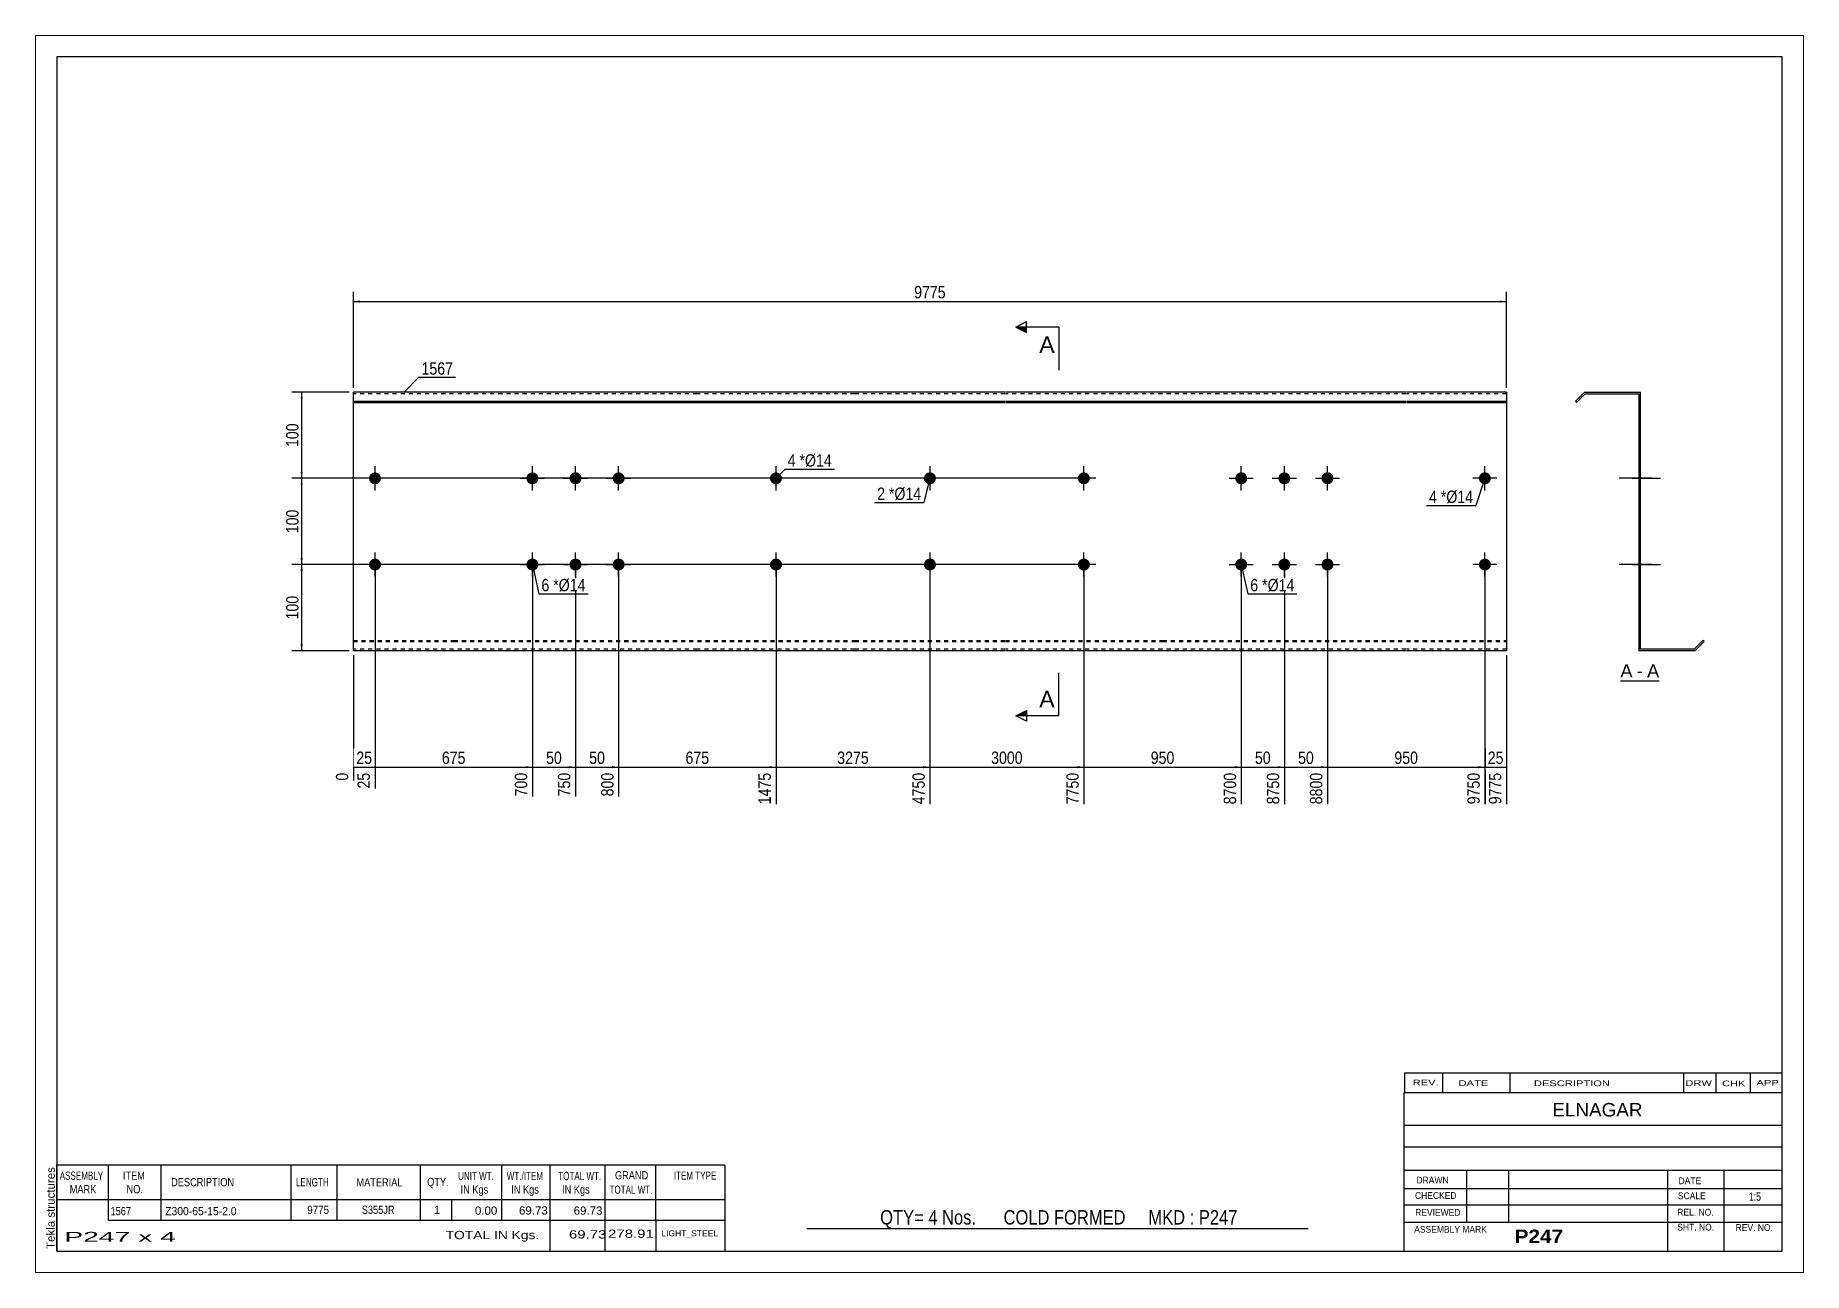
# Paper-space layout 'Layout1' of a CAD drawing. Header units: millimetres. Extents: x 0 to 410, y 0 to 287.
# The model-space entities are those that its viewports show. They can reach past a viewport. Long polylines and large blocks are cut down to what shows.
import ezdxf

# ---------------------------------------------------------------- set-up
doc = ezdxf.new("R2010")
doc.units = ezdxf.units.MM
doc.linetypes.add('DXK_LINE_DOT1', pattern=[1.8814, 0.9407, -0.9407])
doc.layers.add('Viewport layer', color=7, linetype='Continuous', plot=False)
doc.styles.add('Arial', font='ARIAL.TTF', dxfattribs={"height": 0.2})
doc.styles.add('Arial Bold', font='ARIALBD.TTF', dxfattribs={"height": 0.2})
doc.styles.add('Arial Narrow', font='ARIALN.TTF', dxfattribs={"height": 0.2})

# ---------------------------------------------------------------- blocks, each defined once
blk = doc.blocks.new('Unknown-629087176-1628')
at = {"color": 5, "linetype": 'Continuous'}
for p, q in [((331.25, 107.75), (-68.75, 107.75)), ((-68.75, 107.75), (-68.75, -169.25)), ((331.25, -169.25), (331.25, 107.75)), ((-68.75, -169.25), (331.25, -169.25))]:
    blk.add_line(p, q, dxfattribs=at)
at = {"color": 174, "linetype": 'Continuous', "style": 'Arial'}
blk.add_text('Tekla structures', height=1.9102, rotation=90, dxfattribs=at).set_placement((-69.25, -168.75))
blk = doc.blocks.new('Unknown-629087176-12 - 1230')
at = {"color": 7, "linetype": 'Continuous'}
blk.add_line((293.75, -36.95), (302.78, -36.95), dxfattribs=at)
at = {"color": 0, "linetype": 'Continuous'}
blk.add_wipeout([(296.59, -36.2), (296.59, -33), (293.75, -33), (293.75, -36.2)], dxfattribs=at)
blk.add_wipeout([(298.97, -36.2), (298.97, -33), (297.55, -33), (297.55, -36.2)], dxfattribs=at)
at = {"color": 96, "linetype": 'Continuous', "style": 'Arial'}
blk.add_text('A', height=3.06, dxfattribs=at).set_placement((293.75, -36.2))
at = {"color": 0, "linetype": 'Continuous'}
blk.add_wipeout([(302.78, -36.2), (302.78, -33), (299.93, -33), (299.93, -36.2)], dxfattribs=at)
at = {"color": 96, "linetype": 'Continuous', "style": 'Arial'}
for s, p in [('-', (297.55, -36.2)), ('A', (299.93, -36.2))]:
    blk.add_text(s, height=3.06, dxfattribs=at).set_placement(p)
blk = doc.blocks.new('Bolt-629087176-1223 - 1203')
at = {"linetype": 'Continuous'}
for points in [[(40.09, 10, -1), (42.89, 10, -1)], [(50.09, 10, -1), (52.89, 10, -1)], [(60.09, 10, -1), (62.89, 10, -1)], [(40.09, -10, -1), (42.89, -10, -1)], [(50.09, -10, -1), (52.89, -10, -1)], [(60.09, -10, -1), (62.89, -10, -1)]]:
    blk.add_hatch(color=3, dxfattribs=at).paths.add_polyline_path(points)
at = {"color": 3, "linetype": 'Continuous'}
for p, q in [((41.49, 7.2), (41.49, 12.8)), ((51.49, 7.2), (51.49, 12.8)), ((61.49, 7.2), (61.49, 12.8)), ((38.69, 10), (44.29, 10)), ((48.69, 10), (54.29, 10)), ((58.69, 10), (64.29, 10)), ((41.49, -12.8), (41.49, -7.2)), ((51.49, -12.8), (51.49, -7.2)), ((61.49, -12.8), (61.49, -7.2)), ((38.69, -10), (44.29, -10)), ((48.69, -10), (54.29, -10)), ((58.69, -10), (64.29, -10))]:
    blk.add_line(p, q, dxfattribs=at)
blk = doc.blocks.new('Part-629087176-1218 - 1203')
at = {"color": 2, "linetype": 'Continuous'}
for p, q in [((0, -30), (0, 30)), ((23.19, 30), (0, 30)), ((79.68, 30), (23.29, 30)), ((116.17, 30), (79.78, 30)), ((151.07, 30), (116.27, 30)), ((187.56, 30), (151.17, 30)), ((244.05, 30), (187.66, 30)), ((267.34, 30), (244.15, 30)), ((267.34, 30), (267.34, -30)), ((0, 27.88), (23.19, 27.88)), ((0, 27.6), (23.19, 27.6)), ((23.29, 27.88), (79.68, 27.88)), ((23.29, 27.6), (79.68, 27.6)), ((79.78, 27.88), (116.17, 27.88)), ((79.78, 27.6), (116.17, 27.6)), ((116.27, 27.88), (151.07, 27.88)), ((116.27, 27.6), (151.07, 27.6)), ((151.17, 27.88), (187.56, 27.88)), ((151.17, 27.6), (187.56, 27.6)), ((187.66, 27.88), (244.05, 27.88)), ((187.66, 27.6), (244.05, 27.6)), ((244.15, 27.88), (267.34, 27.88)), ((244.15, 27.6), (267.34, 27.6)), ((23.19, -30), (0, -30)), ((79.68, -30), (23.29, -30)), ((116.17, -30), (79.78, -30)), ((151.07, -30), (116.27, -30)), ((187.56, -30), (151.17, -30)), ((244.05, -30), (187.66, -30)), ((267.34, -30), (244.15, -30))]:
    blk.add_line(p, q, dxfattribs=at)
at = {"color": 7, "linetype": 'DXK_LINE_DOT1'}
for p, q in [((23.19, 29.6), (0, 29.6)), ((79.68, 29.6), (23.29, 29.6)), ((116.17, 29.6), (79.78, 29.6)), ((151.07, 29.6), (116.27, 29.6)), ((187.56, 29.6), (151.17, 29.6)), ((244.05, 29.6), (187.66, 29.6)), ((267.34, 29.6), (244.15, 29.6)), ((0, -27.6), (23.19, -27.6)), ((0, -27.88), (23.19, -27.88)), ((23.29, -27.6), (79.68, -27.6)), ((23.29, -27.88), (79.68, -27.88)), ((79.78, -27.6), (116.17, -27.6)), ((79.78, -27.88), (116.17, -27.88)), ((116.27, -27.6), (151.07, -27.6)), ((116.27, -27.88), (151.07, -27.88)), ((151.17, -27.6), (187.56, -27.6)), ((151.17, -27.88), (187.56, -27.88)), ((187.66, -27.6), (244.05, -27.6)), ((187.66, -27.88), (244.05, -27.88)), ((244.15, -27.6), (267.34, -27.6)), ((244.15, -27.88), (267.34, -27.88)), ((23.19, -29.6), (0, -29.6)), ((79.68, -29.6), (23.29, -29.6)), ((116.17, -29.6), (79.78, -29.6)), ((151.07, -29.6), (116.27, -29.6)), ((187.56, -29.6), (151.17, -29.6)), ((244.05, -29.6), (187.66, -29.6)), ((267.34, -29.6), (244.15, -29.6))]:
    blk.add_line(p, q, dxfattribs=at)
blk = doc.blocks.new('Bolt-629087176-1219 - 1203')
at = {"linetype": 'Continuous'}
for points in [[(167.96, 10, -1), (170.76, 10, -1)], [(260.94, 10, -1), (263.74, 10, -1)]]:
    blk.add_hatch(color=3, dxfattribs=at).paths.add_polyline_path(points)
at = {"color": 3, "linetype": 'Continuous'}
for p, q in [((169.36, 7.2), (169.36, 12.8)), ((262.34, 7.2), (262.34, 12.8)), ((172.16, 10), (166.56, 10)), ((265.14, 10), (259.54, 10))]:
    blk.add_line(p, q, dxfattribs=at)
blk = doc.blocks.new('Bolt-629087176-1220 - 1203')
at = {"linetype": 'Continuous'}
for points in [[(204.45, 10, -1), (207.25, 10, -1)], [(214.45, 10, -1), (217.25, 10, -1)], [(224.45, 10, -1), (227.25, 10, -1)], [(204.45, -10, -1), (207.25, -10, -1)], [(214.45, -10, -1), (217.25, -10, -1)], [(224.45, -10, -1), (227.25, -10, -1)]]:
    blk.add_hatch(color=3, dxfattribs=at).paths.add_polyline_path(points)
at = {"color": 3, "linetype": 'Continuous'}
for p, q in [((205.85, 7.2), (205.85, 12.8)), ((215.85, 7.2), (215.85, 12.8)), ((225.85, 7.2), (225.85, 12.8)), ((203.05, 10), (208.65, 10)), ((213.05, 10), (218.65, 10)), ((223.05, 10), (228.65, 10)), ((205.85, -12.8), (205.85, -7.2)), ((215.85, -12.8), (215.85, -7.2)), ((225.85, -12.8), (225.85, -7.2)), ((203.05, -10), (208.65, -10)), ((213.05, -10), (218.65, -10)), ((223.05, -10), (228.65, -10))]:
    blk.add_line(p, q, dxfattribs=at)
blk = doc.blocks.new('Bolt-629087176-1221 - 1203')
at = {"linetype": 'Continuous'}
for points in [[(167.96, -10, -1), (170.76, -10, -1)], [(260.94, -10, -1), (263.74, -10, -1)]]:
    blk.add_hatch(color=3, dxfattribs=at).paths.add_polyline_path(points)
at = {"color": 3, "linetype": 'Continuous'}
for p, q in [((169.36, -12.8), (169.36, -7.2)), ((262.34, -12.8), (262.34, -7.2)), ((172.16, -10), (166.56, -10)), ((265.14, -10), (259.54, -10))]:
    blk.add_line(p, q, dxfattribs=at)
blk = doc.blocks.new('Bolt-629087176-1222 - 1203')
at = {"linetype": 'Continuous'}
for points in [[(3.6, 10, -1), (6.4, 10, -1)], [(96.58, 10, -1), (99.38, 10, -1)]]:
    blk.add_hatch(color=3, dxfattribs=at).paths.add_polyline_path(points)
at = {"color": 3, "linetype": 'Continuous'}
for p, q in [((5, 7.2), (5, 12.8)), ((97.98, 7.2), (97.98, 12.8)), ((7.8, 10), (2.2, 10)), ((100.78, 10), (95.18, 10))]:
    blk.add_line(p, q, dxfattribs=at)
blk = doc.blocks.new('Bolt-629087176-1224 - 1203')
at = {"linetype": 'Continuous'}
for points in [[(3.6, -10, -1), (6.4, -10, -1)], [(96.58, -10, -1), (99.38, -10, -1)]]:
    blk.add_hatch(color=3, dxfattribs=at).paths.add_polyline_path(points)
at = {"color": 3, "linetype": 'Continuous'}
for p, q in [((5, -12.8), (5, -7.2)), ((97.98, -12.8), (97.98, -7.2)), ((7.8, -10), (2.2, -10)), ((100.78, -10), (95.18, -10))]:
    blk.add_line(p, q, dxfattribs=at)
blk = doc.blocks.new('Bolt-629087176-1225 - 1203')
at = {"linetype": 'Continuous'}
for points in [[(135.07, 10, -1), (132.27, 10, -1)], [(135.07, -10, -1), (132.27, -10, -1)]]:
    blk.add_hatch(color=3, dxfattribs=at).paths.add_polyline_path(points)
at = {"color": 3, "linetype": 'Continuous'}
for p, q in [((133.67, 12.8), (133.67, 7.2)), ((136.47, 10), (130.87, 10)), ((133.67, -7.2), (133.67, -12.8)), ((136.47, -10), (130.87, -10))]:
    blk.add_line(p, q, dxfattribs=at)
blk = doc.blocks.new('Part-629087176-1232 - 1230')
at = {"color": 2, "linetype": 'Continuous'}
for p, q in [((285.46, 30), (283.34, 27.88)), ((283.62, 27.6), (285.63, 29.6)), ((285.46, 30), (298.46, 30)), ((285.63, 29.6), (298.06, 29.6)), ((298.06, 29.6), (298.06, -30)), ((298.46, -29.6), (298.46, 30)), ((283.34, 27.88), (283.62, 27.6)), ((312.9, -27.6), (310.89, -29.6)), ((311.06, -30), (313.18, -27.88)), ((313.18, -27.88), (312.9, -27.6)), ((311.06, -30), (298.06, -30)), ((310.89, -29.6), (298.46, -29.6))]:
    blk.add_line(p, q, dxfattribs=at)
blk = doc.blocks.new('Bolt-629087176-1233 - 1230')
at = {"linetype": 'Continuous'}
blk.add_hatch(color=3, dxfattribs=at).paths.add_polyline_path([(298.06, 11.4), (298.06, 8.6), (298.46, 8.6), (298.46, 11.4)])
blk.add_hatch(color=3, dxfattribs=at).paths.add_polyline_path([(298.06, 11.4), (298.06, 8.6), (298.46, 8.6), (298.46, 11.4)])
at = {"color": 3, "linetype": 'Continuous'}
for p, q in [((296.46, 10), (303.06, 10)), ((296.46, 10), (303.06, 10)), ((298.06, 11.4), (298.46, 11.4)), ((298.06, 11.4), (298.46, 11.4)), ((298.06, 8.6), (298.46, 8.6)), ((298.06, 8.6), (298.46, 8.6))]:
    blk.add_line(p, q, dxfattribs=at)
blk = doc.blocks.new('Bolt-629087176-1234 - 1230')
at = {"linetype": 'Continuous'}
for points in [[(298.06, 11.4), (298.06, 8.6), (298.46, 8.6), (298.46, 11.4)], [(298.06, 11.4), (298.06, 8.6), (298.46, 8.6), (298.46, 11.4)], [(298.06, 11.4), (298.06, 8.6), (298.46, 8.6), (298.46, 11.4)], [(298.06, -8.6), (298.06, -11.4), (298.46, -11.4), (298.46, -8.6)], [(298.06, -8.6), (298.06, -11.4), (298.46, -11.4), (298.46, -8.6)], [(298.06, -8.6), (298.06, -11.4), (298.46, -11.4), (298.46, -8.6)]]:
    blk.add_hatch(color=3, dxfattribs=at).paths.add_polyline_path(points)
at = {"color": 3, "linetype": 'Continuous'}
for p, q in [((301.06, 10), (293.46, 10)), ((301.06, 10), (293.46, 10)), ((301.06, 10), (293.46, 10)), ((298.46, 11.4), (298.06, 11.4)), ((298.46, 11.4), (298.06, 11.4)), ((298.46, 11.4), (298.06, 11.4)), ((298.46, 8.6), (298.06, 8.6)), ((298.46, 8.6), (298.06, 8.6)), ((298.46, 8.6), (298.06, 8.6)), ((301.06, -10), (293.46, -10)), ((301.06, -10), (293.46, -10)), ((301.06, -10), (293.46, -10)), ((298.46, -8.6), (298.06, -8.6)), ((298.46, -8.6), (298.06, -8.6)), ((298.46, -8.6), (298.06, -8.6)), ((298.46, -11.4), (298.06, -11.4)), ((298.46, -11.4), (298.06, -11.4)), ((298.46, -11.4), (298.06, -11.4))]:
    blk.add_line(p, q, dxfattribs=at)
blk = doc.blocks.new('Bolt-629087176-1235 - 1230')
at = {"linetype": 'Continuous'}
blk.add_hatch(color=3, dxfattribs=at).paths.add_polyline_path([(298.06, -8.6), (298.06, -11.4), (298.46, -11.4), (298.46, -8.6)])
blk.add_hatch(color=3, dxfattribs=at).paths.add_polyline_path([(298.06, -8.6), (298.06, -11.4), (298.46, -11.4), (298.46, -8.6)])
at = {"color": 3, "linetype": 'Continuous'}
for p, q in [((296.46, -10), (303.06, -10)), ((296.46, -10), (303.06, -10)), ((298.06, -8.6), (298.46, -8.6)), ((298.06, -8.6), (298.46, -8.6)), ((298.06, -11.4), (298.46, -11.4)), ((298.06, -11.4), (298.46, -11.4))]:
    blk.add_line(p, q, dxfattribs=at)
blk = doc.blocks.new('Bolt-629087176-1236 - 1230')
at = {"linetype": 'Continuous'}
blk.add_hatch(color=3, dxfattribs=at).paths.add_polyline_path([(298.06, 11.4), (298.06, 8.6), (298.46, 8.6), (298.46, 11.4)])
blk.add_hatch(color=3, dxfattribs=at).paths.add_polyline_path([(298.06, 11.4), (298.06, 8.6), (298.46, 8.6), (298.46, 11.4)])
at = {"color": 3, "linetype": 'Continuous'}
for p, q in [((296.46, 10), (303.06, 10)), ((296.46, 10), (303.06, 10)), ((298.06, 11.4), (298.46, 11.4)), ((298.06, 11.4), (298.46, 11.4)), ((298.06, 8.6), (298.46, 8.6)), ((298.06, 8.6), (298.46, 8.6))]:
    blk.add_line(p, q, dxfattribs=at)
blk = doc.blocks.new('Bolt-629087176-1237 - 1230')
at = {"linetype": 'Continuous'}
for points in [[(298.06, 11.4), (298.06, 8.6), (298.46, 8.6), (298.46, 11.4)], [(298.06, 11.4), (298.06, 8.6), (298.46, 8.6), (298.46, 11.4)], [(298.06, 11.4), (298.06, 8.6), (298.46, 8.6), (298.46, 11.4)], [(298.06, -8.6), (298.06, -11.4), (298.46, -11.4), (298.46, -8.6)], [(298.06, -8.6), (298.06, -11.4), (298.46, -11.4), (298.46, -8.6)], [(298.06, -8.6), (298.06, -11.4), (298.46, -11.4), (298.46, -8.6)]]:
    blk.add_hatch(color=3, dxfattribs=at).paths.add_polyline_path(points)
at = {"color": 3, "linetype": 'Continuous'}
for p, q in [((301.06, 10), (293.46, 10)), ((301.06, 10), (293.46, 10)), ((301.06, 10), (293.46, 10)), ((298.46, 11.4), (298.06, 11.4)), ((298.46, 11.4), (298.06, 11.4)), ((298.46, 11.4), (298.06, 11.4)), ((298.46, 8.6), (298.06, 8.6)), ((298.46, 8.6), (298.06, 8.6)), ((298.46, 8.6), (298.06, 8.6)), ((301.06, -10), (293.46, -10)), ((301.06, -10), (293.46, -10)), ((301.06, -10), (293.46, -10)), ((298.46, -8.6), (298.06, -8.6)), ((298.46, -8.6), (298.06, -8.6)), ((298.46, -8.6), (298.06, -8.6)), ((298.46, -11.4), (298.06, -11.4)), ((298.46, -11.4), (298.06, -11.4)), ((298.46, -11.4), (298.06, -11.4))]:
    blk.add_line(p, q, dxfattribs=at)
blk = doc.blocks.new('Bolt-629087176-1238 - 1230')
at = {"linetype": 'Continuous'}
blk.add_hatch(color=3, dxfattribs=at).paths.add_polyline_path([(298.06, -8.6), (298.06, -11.4), (298.46, -11.4), (298.46, -8.6)])
blk.add_hatch(color=3, dxfattribs=at).paths.add_polyline_path([(298.06, -8.6), (298.06, -11.4), (298.46, -11.4), (298.46, -8.6)])
at = {"color": 3, "linetype": 'Continuous'}
for p, q in [((296.46, -10), (303.06, -10)), ((296.46, -10), (303.06, -10)), ((298.06, -8.6), (298.46, -8.6)), ((298.06, -8.6), (298.46, -8.6)), ((298.06, -11.4), (298.46, -11.4)), ((298.06, -11.4), (298.46, -11.4))]:
    blk.add_line(p, q, dxfattribs=at)
blk = doc.blocks.new('Bolt-629087176-1239 - 1230')
at = {"linetype": 'Continuous'}
for points in [[(298.46, 8.6), (298.46, 11.4), (298.06, 11.4), (298.06, 8.6)], [(298.46, -11.4), (298.46, -8.6), (298.06, -8.6), (298.06, -11.4)]]:
    blk.add_hatch(color=3, dxfattribs=at).paths.add_polyline_path(points)
at = {"color": 3, "linetype": 'Continuous'}
for p, q in [((298.46, 10), (294.06, 10)), ((298.46, 11.4), (298.06, 11.4)), ((298.46, 8.6), (298.06, 8.6)), ((298.46, -10), (294.06, -10)), ((298.46, -8.6), (298.06, -8.6)), ((298.46, -11.4), (298.06, -11.4))]:
    blk.add_line(p, q, dxfattribs=at)
blk = doc.blocks.new('StraightDimension-629087176-1327 - 1203')
at = {"linetype": 'Continuous'}
for points in [[(1.5, 50.75), (0, 51), (1.5, 51.25)], [(265.84, 51.25), (267.34, 51), (265.84, 50.75)]]:
    blk.add_hatch(color=7, dxfattribs=at).paths.add_polyline_path(points)
at = {"color": 7, "linetype": 'Continuous'}
for p, q in [((0, 31), (0, 53.25)), ((0, 51), (267.34, 51)), ((267.34, 31), (267.34, 53.25))]:
    blk.add_line(p, q, dxfattribs=at)
at = {"color": 0}
blk.add_wipeout([(137.93, 51.15), (137.93, 55.35), (129.41, 55.35), (129.41, 51.15)], dxfattribs=at)
at = {"color": 3, "style": 'Arial Narrow'}
blk.add_text('9775', height=2.863, dxfattribs=at).set_placement((130.01, 51.75))
blk = doc.blocks.new('StraightDimension-629087176-1250 - 1203')
at = {"linetype": 'Continuous'}
blk.add_hatch(color=7, dxfattribs=at).paths.add_polyline_path([(265.84, -56.75), (267.34, -57), (265.84, -57.25)])
at = {"color": 7, "linetype": 'Continuous'}
for p, q in [((262.34, -11), (262.34, -65.61)), ((267.34, -31), (267.34, -65.61)), ((262.34, -57), (267.34, -57))]:
    blk.add_line(p, q, dxfattribs=at)
at = {"color": 0}
blk.add_wipeout([(267.27, -56.85), (267.27, -52.65), (262.41, -52.65), (262.41, -56.85)], dxfattribs=at)
at = {"color": 0, "linetype": 'Continuous'}
blk.add_wipeout([(266.74, -57.7), (262.54, -57.7), (262.54, -66.21), (266.74, -66.21)], dxfattribs=at)
at = {"color": 3, "style": 'Arial Narrow'}
blk.add_text('25', height=2.863, dxfattribs=at).set_placement((263.01, -56.25))
at = {"color": 3, "linetype": 'Continuous', "style": 'Arial Narrow'}
blk.add_text('9775', height=2.863, rotation=90.0002, dxfattribs=at).set_placement((266.14, -65.61))
blk = doc.blocks.new('StraightDimension-629087176-1251 - 1203')
at = {"linetype": 'Continuous'}
blk.add_hatch(color=7, dxfattribs=at).paths.add_polyline_path([(260.84, -56.75), (262.34, -57), (260.84, -57.25)])
at = {"color": 7, "linetype": 'Continuous'}
for p, q in [((225.85, -11), (225.85, -65.61)), ((262.34, -11), (262.34, -65.61)), ((225.85, -57), (262.34, -57))]:
    blk.add_line(p, q, dxfattribs=at)
at = {"color": 0}
blk.add_wipeout([(247.44, -56.85), (247.44, -52.65), (240.75, -52.65), (240.75, -56.85)], dxfattribs=at)
at = {"color": 0, "linetype": 'Continuous'}
blk.add_wipeout([(261.74, -57.7), (257.54, -57.7), (257.54, -66.21), (261.74, -66.21)], dxfattribs=at)
at = {"color": 3, "style": 'Arial Narrow'}
blk.add_text('950', height=2.863, dxfattribs=at).set_placement((241.35, -56.25))
at = {"color": 3, "linetype": 'Continuous', "style": 'Arial Narrow'}
blk.add_text('9750', height=2.863, rotation=90.0002, dxfattribs=at).set_placement((261.14, -65.61))
blk = doc.blocks.new('StraightDimension-629087176-1252 - 1203')
at = {"linetype": 'Continuous'}
blk.add_hatch(color=7, dxfattribs=at).paths.add_polyline_path([(224.35, -56.75), (225.85, -57), (224.35, -57.25)])
at = {"color": 7, "linetype": 'Continuous'}
for p, q in [((215.85, -11), (215.85, -65.61)), ((225.85, -11), (225.85, -65.61)), ((215.85, -57), (225.85, -57))]:
    blk.add_line(p, q, dxfattribs=at)
at = {"color": 0}
blk.add_wipeout([(223.28, -56.85), (223.28, -52.65), (218.42, -52.65), (218.42, -56.85)], dxfattribs=at)
at = {"color": 0, "linetype": 'Continuous'}
blk.add_wipeout([(225.25, -57.7), (221.05, -57.7), (221.05, -66.21), (225.25, -66.21)], dxfattribs=at)
at = {"color": 3, "style": 'Arial Narrow'}
blk.add_text('50', height=2.863, dxfattribs=at).set_placement((219.02, -56.25))
at = {"color": 3, "linetype": 'Continuous', "style": 'Arial Narrow'}
blk.add_text('8800', height=2.863, rotation=90.0002, dxfattribs=at).set_placement((224.65, -65.61))
blk = doc.blocks.new('StraightDimension-629087176-1253 - 1203')
at = {"linetype": 'Continuous'}
blk.add_hatch(color=7, dxfattribs=at).paths.add_polyline_path([(214.35, -56.75), (215.85, -57), (214.35, -57.25)])
at = {"color": 7, "linetype": 'Continuous'}
for p, q in [((205.85, -11), (205.85, -65.61)), ((215.85, -11), (215.85, -65.61)), ((205.85, -57), (215.85, -57))]:
    blk.add_line(p, q, dxfattribs=at)
at = {"color": 0}
blk.add_wipeout([(213.28, -56.85), (213.28, -52.65), (208.42, -52.65), (208.42, -56.85)], dxfattribs=at)
at = {"color": 0, "linetype": 'Continuous'}
blk.add_wipeout([(215.25, -57.7), (211.05, -57.7), (211.05, -66.21), (215.25, -66.21)], dxfattribs=at)
at = {"color": 3, "style": 'Arial Narrow'}
blk.add_text('50', height=2.863, dxfattribs=at).set_placement((209.02, -56.25))
at = {"color": 3, "linetype": 'Continuous', "style": 'Arial Narrow'}
blk.add_text('8750', height=2.863, rotation=90.0002, dxfattribs=at).set_placement((214.65, -65.61))
blk = doc.blocks.new('StraightDimension-629087176-1254 - 1203')
at = {"linetype": 'Continuous'}
blk.add_hatch(color=7, dxfattribs=at).paths.add_polyline_path([(204.35, -56.75), (205.85, -57), (204.35, -57.25)])
at = {"color": 7, "linetype": 'Continuous'}
for p, q in [((169.36, -11), (169.36, -65.61)), ((205.85, -11), (205.85, -65.61)), ((169.36, -57), (205.85, -57))]:
    blk.add_line(p, q, dxfattribs=at)
at = {"color": 0}
blk.add_wipeout([(190.95, -56.85), (190.95, -52.65), (184.27, -52.65), (184.27, -56.85)], dxfattribs=at)
at = {"color": 0, "linetype": 'Continuous'}
blk.add_wipeout([(205.25, -57.7), (201.05, -57.7), (201.05, -66.21), (205.25, -66.21)], dxfattribs=at)
at = {"color": 3, "style": 'Arial Narrow'}
blk.add_text('950', height=2.863, dxfattribs=at).set_placement((184.87, -56.25))
at = {"color": 3, "linetype": 'Continuous', "style": 'Arial Narrow'}
blk.add_text('8700', height=2.863, rotation=90.0002, dxfattribs=at).set_placement((204.65, -65.61))
blk = doc.blocks.new('StraightDimension-629087176-1255 - 1203')
at = {"linetype": 'Continuous'}
blk.add_hatch(color=7, dxfattribs=at).paths.add_polyline_path([(167.86, -56.75), (169.36, -57), (167.86, -57.25)])
at = {"color": 7, "linetype": 'Continuous'}
for p, q in [((133.67, -11), (133.67, -65.61)), ((169.36, -11), (169.36, -65.61)), ((133.67, -57), (169.36, -57))]:
    blk.add_line(p, q, dxfattribs=at)
at = {"color": 0}
blk.add_wipeout([(155.77, -56.85), (155.77, -52.65), (147.26, -52.65), (147.26, -56.85)], dxfattribs=at)
at = {"color": 0, "linetype": 'Continuous'}
blk.add_wipeout([(168.76, -57.7), (164.56, -57.7), (164.56, -66.21), (168.76, -66.21)], dxfattribs=at)
at = {"color": 3, "style": 'Arial Narrow'}
blk.add_text('3000', height=2.863, dxfattribs=at).set_placement((147.86, -56.25))
at = {"color": 3, "linetype": 'Continuous', "style": 'Arial Narrow'}
blk.add_text('7750', height=2.863, rotation=90.0002, dxfattribs=at).set_placement((168.16, -65.61))
blk = doc.blocks.new('StraightDimension-629087176-1256 - 1203')
at = {"linetype": 'Continuous'}
blk.add_hatch(color=7, dxfattribs=at).paths.add_polyline_path([(132.17, -56.75), (133.67, -57), (132.17, -57.25)])
at = {"color": 7, "linetype": 'Continuous'}
for p, q in [((97.98, -11), (97.98, -65.61)), ((133.67, -11), (133.67, -65.61)), ((97.98, -57), (133.67, -57))]:
    blk.add_line(p, q, dxfattribs=at)
at = {"color": 0}
blk.add_wipeout([(120.08, -56.85), (120.08, -52.65), (111.57, -52.65), (111.57, -56.85)], dxfattribs=at)
at = {"color": 0, "linetype": 'Continuous'}
blk.add_wipeout([(133.07, -57.7), (128.87, -57.7), (128.87, -66.21), (133.07, -66.21)], dxfattribs=at)
at = {"color": 3, "style": 'Arial Narrow'}
blk.add_text('3275', height=2.863, dxfattribs=at).set_placement((112.17, -56.25))
at = {"color": 3, "linetype": 'Continuous', "style": 'Arial Narrow'}
blk.add_text('4750', height=2.863, rotation=90.0002, dxfattribs=at).set_placement((132.47, -65.61))
blk = doc.blocks.new('StraightDimension-629087176-1257 - 1203')
at = {"linetype": 'Continuous'}
blk.add_hatch(color=7, dxfattribs=at).paths.add_polyline_path([(96.48, -56.75), (97.98, -57), (96.48, -57.25)])
at = {"color": 7, "linetype": 'Continuous'}
for p, q in [((61.49, -11), (61.49, -63.78)), ((97.98, -11), (97.98, -65.61)), ((61.49, -57), (97.98, -57))]:
    blk.add_line(p, q, dxfattribs=at)
at = {"color": 0}
blk.add_wipeout([(83.07, -56.85), (83.07, -52.65), (76.39, -52.65), (76.39, -56.85)], dxfattribs=at)
at = {"color": 0, "linetype": 'Continuous'}
blk.add_wipeout([(97.38, -57.7), (93.18, -57.7), (93.18, -66.21), (97.38, -66.21)], dxfattribs=at)
at = {"color": 3, "style": 'Arial Narrow'}
blk.add_text('675', height=2.863, dxfattribs=at).set_placement((76.99, -56.25))
at = {"color": 3, "linetype": 'Continuous', "style": 'Arial Narrow'}
blk.add_text('1475', height=2.863, rotation=90.0002, dxfattribs=at).set_placement((96.78, -65.61))
blk = doc.blocks.new('StraightDimension-629087176-1258 - 1203')
at = {"linetype": 'Continuous'}
blk.add_hatch(color=7, dxfattribs=at).paths.add_polyline_path([(59.99, -56.75), (61.49, -57), (59.99, -57.25)])
at = {"color": 7, "linetype": 'Continuous'}
for p, q in [((51.49, -11), (51.49, -63.78)), ((61.49, -11), (61.49, -63.78)), ((51.49, -57), (61.49, -57))]:
    blk.add_line(p, q, dxfattribs=at)
at = {"color": 0}
blk.add_wipeout([(58.92, -56.85), (58.92, -52.65), (54.06, -52.65), (54.06, -56.85)], dxfattribs=at)
at = {"color": 0, "linetype": 'Continuous'}
blk.add_wipeout([(60.89, -57.7), (56.69, -57.7), (56.69, -64.38), (60.89, -64.38)], dxfattribs=at)
at = {"color": 3, "style": 'Arial Narrow'}
blk.add_text('50', height=2.863, dxfattribs=at).set_placement((54.66, -56.25))
at = {"color": 3, "linetype": 'Continuous', "style": 'Arial Narrow'}
blk.add_text('800', height=2.863, rotation=90.0002, dxfattribs=at).set_placement((60.29, -63.78))
blk = doc.blocks.new('StraightDimension-629087176-1259 - 1203')
at = {"linetype": 'Continuous'}
blk.add_hatch(color=7, dxfattribs=at).paths.add_polyline_path([(49.99, -56.75), (51.49, -57), (49.99, -57.25)])
at = {"color": 7, "linetype": 'Continuous'}
for p, q in [((41.49, -11), (41.49, -63.78)), ((51.49, -11), (51.49, -63.78)), ((41.49, -57), (51.49, -57))]:
    blk.add_line(p, q, dxfattribs=at)
at = {"color": 0}
blk.add_wipeout([(48.92, -56.85), (48.92, -52.65), (44.06, -52.65), (44.06, -56.85)], dxfattribs=at)
at = {"color": 0, "linetype": 'Continuous'}
blk.add_wipeout([(50.89, -57.7), (46.69, -57.7), (46.69, -64.38), (50.89, -64.38)], dxfattribs=at)
at = {"color": 3, "style": 'Arial Narrow'}
blk.add_text('50', height=2.863, dxfattribs=at).set_placement((44.66, -56.25))
at = {"color": 3, "linetype": 'Continuous', "style": 'Arial Narrow'}
blk.add_text('750', height=2.863, rotation=90.0002, dxfattribs=at).set_placement((50.29, -63.78))
blk = doc.blocks.new('StraightDimension-629087176-1260 - 1203')
at = {"linetype": 'Continuous'}
blk.add_hatch(color=7, dxfattribs=at).paths.add_polyline_path([(39.99, -56.75), (41.49, -57), (39.99, -57.25)])
at = {"color": 7, "linetype": 'Continuous'}
for p, q in [((5, -11), (5, -61.96)), ((41.49, -11), (41.49, -63.78)), ((5, -57), (41.49, -57))]:
    blk.add_line(p, q, dxfattribs=at)
at = {"color": 0}
blk.add_wipeout([(26.59, -56.85), (26.59, -52.65), (19.9, -52.65), (19.9, -56.85)], dxfattribs=at)
at = {"color": 0, "linetype": 'Continuous'}
blk.add_wipeout([(40.89, -57.7), (36.69, -57.7), (36.69, -64.38), (40.89, -64.38)], dxfattribs=at)
at = {"color": 3, "style": 'Arial Narrow'}
blk.add_text('675', height=2.863, dxfattribs=at).set_placement((20.5, -56.25))
at = {"color": 3, "linetype": 'Continuous', "style": 'Arial Narrow'}
blk.add_text('700', height=2.863, rotation=90.0002, dxfattribs=at).set_placement((40.29, -63.78))
blk = doc.blocks.new('StraightDimension-629087176-1261 - 1203')
at = {"linetype": 'Continuous'}
blk.add_hatch(color=7, dxfattribs=at).paths.add_polyline_path([(3.5, -56.75), (5, -57), (3.5, -57.25)])
at = {"color": 7, "linetype": 'Continuous'}
for p, q in [((5, -11), (5, -61.96)), ((0, -31), (0, -60.13)), ((0, -57), (5, -57))]:
    blk.add_line(p, q, dxfattribs=at)
at = {"color": 0}
blk.add_wipeout([(4.93, -56.85), (4.93, -52.65), (0.07, -52.65), (0.07, -56.85)], dxfattribs=at)
at = {"color": 0, "linetype": 'Continuous'}
blk.add_wipeout([(4.4, -57.7), (0.2, -57.7), (0.2, -62.56), (4.4, -62.56)], dxfattribs=at)
blk.add_wipeout([(-0.6, -57.7), (-4.8, -57.7), (-4.8, -60.73), (-0.6, -60.73)], dxfattribs=at)
at = {"color": 3, "style": 'Arial Narrow'}
blk.add_text('25', height=2.863, dxfattribs=at).set_placement((0.67, -56.25))
at = {"color": 3, "linetype": 'Continuous', "style": 'Arial Narrow'}
for s, height, p in [('0', 2.86, (-1.2, -60.13)), ('25', 2.863, (3.8, -61.96))]:
    blk.add_text(s, height=height, rotation=90.0002, dxfattribs=at).set_placement(p)
blk = doc.blocks.new('StraightDimension-629087176-1307 - 1203')
at = {"linetype": 'Continuous'}
for points in [[(-12.25, 28.5), (-12, 30), (-11.75, 28.5)], [(-11.75, 11.5), (-12, 10), (-12.25, 11.5)]]:
    blk.add_hatch(color=7, dxfattribs=at).paths.add_polyline_path(points)
at = {"color": 7, "linetype": 'Continuous'}
for p, q in [((-1, 30), (-14.25, 30)), ((-12, 10), (-12, 30)), ((168.36, 10), (-14.25, 10))]:
    blk.add_line(p, q, dxfattribs=at)
at = {"color": 0}
blk.add_wipeout([(-12.15, 23.34), (-16.35, 23.34), (-16.35, 16.66), (-12.15, 16.66)], dxfattribs=at)
at = {"color": 3, "style": 'Arial Narrow'}
blk.add_text('100', height=2.863, rotation=90.0002, dxfattribs=at).set_placement((-12.75, 17.26))
blk = doc.blocks.new('StraightDimension-629087176-1308 - 1203')
at = {"linetype": 'Continuous'}
for points in [[(-12.25, 8.5), (-12, 10), (-11.75, 8.5)], [(-11.75, -8.5), (-12, -10), (-12.25, -8.5)]]:
    blk.add_hatch(color=7, dxfattribs=at).paths.add_polyline_path(points)
at = {"color": 7, "linetype": 'Continuous'}
for p, q in [((168.36, 10), (-14.25, 10)), ((-12, -10), (-12, 10)), ((168.36, -10), (-14.25, -10))]:
    blk.add_line(p, q, dxfattribs=at)
at = {"color": 0}
blk.add_wipeout([(-12.15, 3.34), (-16.35, 3.34), (-16.35, -3.34), (-12.15, -3.34)], dxfattribs=at)
at = {"color": 3, "style": 'Arial Narrow'}
blk.add_text('100', height=2.863, rotation=90.0002, dxfattribs=at).set_placement((-12.75, -2.74))
blk = doc.blocks.new('StraightDimension-629087176-1309 - 1203')
at = {"linetype": 'Continuous'}
for points in [[(-12.25, -11.5), (-12, -10), (-11.75, -11.5)], [(-11.75, -28.5), (-12, -30), (-12.25, -28.5)]]:
    blk.add_hatch(color=7, dxfattribs=at).paths.add_polyline_path(points)
at = {"color": 7, "linetype": 'Continuous'}
for p, q in [((168.36, -10), (-14.25, -10)), ((-12, -30), (-12, -10)), ((-1, -30), (-14.25, -30))]:
    blk.add_line(p, q, dxfattribs=at)
at = {"color": 0}
blk.add_wipeout([(-12.15, -16.66), (-16.35, -16.66), (-16.35, -23.34), (-12.15, -23.34)], dxfattribs=at)
at = {"color": 3, "style": 'Arial Narrow'}
blk.add_text('100', height=2.863, rotation=90.0002, dxfattribs=at).set_placement((-12.75, -22.74))
blk = doc.blocks.new('CBS_BOM-629087176-1652')
at = {"color": 7, "linetype": 'Continuous'}
for p, q in [((-68.78, -157.28), (-68.78, -149.28)), ((-68.78, -149.28), (86.14, -149.28)), ((-56.78, -157.28), (-56.78, -149.28)), ((-44.59, -157.28), (-44.59, -149.28)), ((-14.43, -157.28), (-14.43, -149.28)), ((-3.75, -157.28), (-3.75, -149.28)), ((15.57, -157.28), (15.57, -149.28)), ((34.37, -157.28), (34.37, -149.28)), ((45.58, -157.28), (45.58, -149.28)), ((58.37, -157.28), (58.37, -149.28)), ((70.12, -157.28), (70.12, -149.28)), ((86.14, -149.29), (86.14, -157.27)), ((-68.78, -157.28), (86.14, -157.28)), ((-68.78, -162.08), (-68.78, -157.28)), ((-56.78, -162.08), (-56.78, -157.28)), ((-44.59, -162.08), (-44.59, -157.28)), ((-14.43, -162.08), (-14.43, -157.28)), ((-3.75, -162.08), (-3.75, -157.28)), ((15.57, -162.08), (15.57, -157.28)), ((22.83, -162.08), (22.83, -157.28)), ((34.37, -162.08), (34.37, -157.28)), ((45.58, -162.08), (45.58, -157.28)), ((58.37, -162.08), (58.37, -157.28)), ((70.14, -162.08), (70.14, -157.28)), ((86.14, -157.28), (86.14, -162.08)), ((-68.78, -169.28), (-68.78, -162.1)), ((-56.78, -162.08), (86.14, -162.08)), ((45.58, -169.28), (45.58, -162.1)), ((58.37, -169.28), (58.37, -162.1)), ((70.18, -169.28), (70.18, -162.1)), ((86.14, -162.08), (86.14, -169.28)), ((-68.78, -169.28), (86.14, -169.28))]:
    blk.add_line(p, q, dxfattribs=at)
at = {"color": 3, "linetype": 'Continuous', "style": 'Arial'}
for s, height, width, p in [('ASSEMBLY', 1.91, 0.7, (-68.1, -152.71)), ('ITEM', 1.91, 0.8, (-53.45, -152.71)), ('UNIT WT.', 1.91, 0.7, (24.26, -152.78)), ('WT./ITEM', 1.91, 0.7, (35.55, -152.78)), ('TOTAL WT.', 1.91, 0.7, (47.49, -152.78)), ('GRAND', 1.91, 0.8, (60.64, -152.62)), ('ITEM TYPE', 1.91, 0.7, (74.28, -152.7)), ('MARK', 1.91, 0.8, (-65.78, -155.84)), ('NO.', 1.91, 0.8, (-52.6, -155.84)), ('DESCRIPTION', 1.9102, 0.8, (-42.27, -154.21)), ('LENGTH', 1.91, 0.7, (-13.32, -154.21)), ('MATERIAL', 1.91, 0.8, (0.7, -154.26)), ('QTY.', 1.91, 0.8, (17.09, -154.18)), ('IN Kgs', 1.91, 0.8, (24.84, -155.92)), ('IN Kgs', 1.91, 0.8, (36.59, -155.92)), ('IN Kgs', 1.91, 0.8, (48.38, -155.92)), ('TOTAL WT.', 1.91, 0.7, (59.38, -155.96))]:
    blk.add_text(s, height=height, dxfattribs=dict(at, width=width)).set_placement(p)
at = {"color": 7, "linetype": 'Continuous', "style": 'Arial'}
for s, height, width, p in [('1567', 1.91, 0.8, (-56.32, -160.93)), ('Z300-65-15-2.0', 1.9102, 0.9, (-43.65, -160.93)), ('9775', 1.91, 0.85, (-10.71, -160.65)), ('S355JR', 1.91, 0.8, (1.94, -160.62))]:
    blk.add_text(s, height=height, dxfattribs=dict(at, width=width)).set_placement(p)
for s, p in [('1', (18.66, -160.62)), ('0.00', (28.17, -160.81)), ('69.73', (38.39, -160.78)), ('69.73', (51.06, -160.81))]:
    blk.add_text(s, height=1.91, dxfattribs=at).set_placement(p)
at = {"color": 6, "linetype": 'Continuous', "style": 'Arial'}
for s, height, width, p in [('P247 x 4', 2.292, 2.05, (-67.06, -167.09)), ('TOTAL IN Kgs.', 1.9102, 1.2, (21.38, -166.48)), ('69.73', 1.91, 1.3, (49.97, -166.33)), ('278.91', 1.91, 1.3, (59.04, -166.17))]:
    blk.add_text(s, height=height, dxfattribs=dict(at, width=width)).set_placement(p)
blk.add_text('LIGHT_STEEL', height=1.4135, dxfattribs=at).set_placement((71.39, -165.83))
blk = doc.blocks.new('CBS_CALLOFF-629087176-1653')
at = {"color": 7, "linetype": 'Continuous'}
blk.add_line((105.13, -163.98), (221.36, -164), dxfattribs=at)
at = {"color": 3, "linetype": 'Continuous', "style": 'Arial Narrow'}
blk.add_text('QTY= 4 Nos.      COLD FORMED     MKD : P247', height=3.3405, dxfattribs=at).set_placement((122.13, -163.09))
blk = doc.blocks.new('CBS_NAME_BLOG-629087176-1654')
at = {"color": 7, "linetype": 'Continuous'}
for p, q in [((243.66, -132.5), (331.18, -132.5)), ((243.66, -169.21), (243.66, -132.5)), ((243.66, -140.04), (331.18, -140.04)), ((243.73, -145.09), (331.25, -145.09)), ((243.66, -150.46), (331.18, -150.46)), ((258.18, -162.57), (258.18, -150.47)), ((267.87, -162.54), (267.87, -150.47)), ((304.78, -169.21), (304.78, -150.48)), ((317.83, -169.21), (317.83, -150.47)), ((243.67, -154.76), (331.25, -154.74)), ((243.66, -158.51), (331.18, -158.51)), ((243.66, -162.55), (331.18, -162.55)), ((243.66, -169.25), (331.25, -169.25))]:
    blk.add_line(p, q, dxfattribs=at)
at = {"color": 3, "linetype": 'Continuous', "style": 'Arial'}
blk.add_text('ELNAGAR', height=3.133, dxfattribs=at).set_placement((277.98, -138.03))
at = {"color": 3, "linetype": 'Continuous'}
for s, height, style, width, p in [('CHECKED', 1.566, 'Arial', 0.9, (246.14, -157.14)), ('DRAWN', 1.566, 'Arial', 0.9, (246.49, -153.57)), ('SCALE', 1.566, 'Arial', 0.9, (307.1, -157.21)), ('DATE', 1.566, 'Arial', 0.9, (307.25, -153.73)), ('1:5', 1.957, 'Arial Narrow', 0.9, (323.55, -157.57)), ('REVIEWED', 1.566, 'Arial', 0.9, (246.18, -161.06)), ('REL. NO.', 1.566, 'Arial', 0.9, (306.96, -161.01)), ('ASSEMBLY MARK', 1.5663, 'Arial', 0.9, (245.96, -164.99)), ('SHT. NO.', 1.566, 'Arial', 0.9, (306.96, -164.48)), ('REV. NO.', 1.566, 'Arial', 0.9, (320.48, -164.57)), ('P247', 3.131, 'Arial Bold', 1.1, (269.24, -167.39))]:
    blk.add_text(s, height=height, dxfattribs=dict(at, style=style, width=width)).set_placement(p)
blk = doc.blocks.new('CBS_REVISION-629087176-1655')
at = {"color": 7, "linetype": 'Continuous'}
for p, q in [((243.74, -127.87), (331.24, -127.87)), ((243.74, -127.87), (243.74, -132.5)), ((252.54, -127.87), (252.54, -132.5)), ((268.13, -127.87), (268.13, -132.44)), ((308.39, -127.87), (308.39, -132.5)), ((315.93, -127.87), (315.93, -132.5)), ((323.88, -127.87), (323.88, -132.5)), ((243.74, -132.5), (331.24, -132.5))]:
    blk.add_line(p, q, dxfattribs=at)
at = {"color": 7, "style": 'Arial Narrow', "width": 1.7}
for s, height, p in [('REV.', 1.326, (245.6, -130.82)), ('DATE', 1.326, (256.23, -130.94)), ('DESCRIPTION', 1.3257, (273.71, -130.99)), ('DRW', 1.326, (308.82, -130.93)), ('CHK', 1.326, (317.31, -131.02)), ('APP', 1.326, (325.31, -130.87))]:
    blk.add_text(s, height=height, dxfattribs=at).set_placement(p)
blk = doc.blocks.new('MarkSet-629087176-1346 - 1203')
at = {"color": 0}
blk.add_wipeout([(102.53, 12.72), (102.53, 15.72), (100.7, 15.72), (100.7, 12.72)], dxfattribs=at)
blk.add_wipeout([(102.53, 12.72), (102.53, 15.72), (100.7, 15.72), (100.7, 12.72)], dxfattribs=at)
at = {"color": 7, "linetype": 'Continuous'}
blk.add_line((97.98, 10), (100.1, 12.12), dxfattribs=at)
at = {"color": 0}
blk.add_wipeout([(104.7, 12.72), (104.7, 15.72), (103.43, 15.72), (103.43, 12.72)], dxfattribs=at)
blk.add_wipeout([(104.7, 12.72), (104.7, 15.72), (103.43, 15.72), (103.43, 12.72)], dxfattribs=at)
at = {"color": 3, "style": 'Arial Narrow'}
blk.add_text('4', height=2.86, dxfattribs=at).set_placement((100.7, 12.72))
at = {"color": 0}
blk.add_wipeout([(110.92, 12.72), (110.92, 15.72), (104.7, 15.72), (104.7, 12.72)], dxfattribs=at)
blk.add_wipeout([(110.92, 12.72), (110.92, 15.72), (104.7, 15.72), (104.7, 12.72)], dxfattribs=at)
at = {"color": 7, "linetype": 'Continuous'}
blk.add_line((100.1, 12.12), (111.52, 12.12), dxfattribs=at)
at = {"color": 3, "style": 'Arial Narrow'}
for s, height, p in [('*', 2.86, (103.43, 12.72)), ('Ø14', 2.863, (104.7, 12.72))]:
    blk.add_text(s, height=height, dxfattribs=at).set_placement(p)
blk = doc.blocks.new('SectionMark-629087176-1248 - 1203')
at = {"linetype": 'Continuous'}
for points in [[(156.07, 45.1), (156.07, 43.85), (153.57, 45.1)], [(156.07, -43.85), (156.07, -45.1), (153.57, -45.1)]]:
    blk.add_hatch(color=30, dxfattribs=at).paths.add_polyline_path(points)
at = {"color": 30, "linetype": 'Continuous'}
for p, q in [((153.57, 45.1), (156.07, 46.35)), ((153.57, 45.1), (156.07, 43.85)), ((156.07, 43.85), (156.07, 46.35)), ((153.57, -45.1), (156.07, -43.85)), ((156.07, -43.85), (156.07, -46.35)), ((156.07, -46.35), (153.57, -45.1))]:
    blk.add_line(p, q, dxfattribs=at)
at = {"color": 0, "linetype": 'Continuous'}
for points in [[(162.57, 39.1), (162.57, 43.1), (159.02, 43.1), (159.02, 39.1)], [(162.57, -43.1), (162.57, -39.1), (159.02, -39.1), (159.02, -43.1)]]:
    blk.add_wipeout(points, dxfattribs=at)
at = {"color": 30, "linetype": 'Continuous'}
for p, q in [((163.57, 45.1), (153.57, 45.1)), ((163.57, 45.1), (163.57, 35.1)), ((163.57, -45.1), (163.57, -35.1)), ((163.57, -45.1), (153.57, -45.1))]:
    blk.add_line(p, q, dxfattribs=at)
at = {"color": 96, "linetype": 'Continuous', "style": 'Arial'}
for p in [(159.02, 39.1), (159.02, -43.1)]:
    blk.add_text('A', height=3.82, dxfattribs=at).set_placement(p)
blk = doc.blocks.new('Mark-629087176-1330 - 1203')
at = {"color": 0}
blk.add_wipeout([(23.09, 34.04), (23.09, 37.04), (15.78, 37.04), (15.78, 34.04)], dxfattribs=at)
blk.add_wipeout([(23.09, 34.04), (23.09, 37.04), (15.78, 37.04), (15.78, 34.04)], dxfattribs=at)
at = {"color": 7, "linetype": 'Continuous'}
for p, q in [((11.65, 29.9), (15.18, 33.44)), ((15.18, 33.44), (23.69, 33.44))]:
    blk.add_line(p, q, dxfattribs=at)
at = {"color": 3, "style": 'Arial Narrow'}
blk.add_text('1567', height=2.863, dxfattribs=at).set_placement((15.78, 34.04))
blk = doc.blocks.new('MarkSet-629087176-1341 - 1203')
at = {"color": 0}
blk.add_wipeout([(251.23, 4.28), (251.23, 7.28), (249.4, 7.28), (249.4, 4.28)], dxfattribs=at)
blk.add_wipeout([(251.23, 4.28), (251.23, 7.28), (249.4, 7.28), (249.4, 4.28)], dxfattribs=at)
blk.add_wipeout([(253.4, 4.28), (253.4, 7.28), (252.13, 7.28), (252.13, 4.28)], dxfattribs=at)
blk.add_wipeout([(253.4, 4.28), (253.4, 7.28), (252.13, 7.28), (252.13, 4.28)], dxfattribs=at)
at = {"color": 3, "style": 'Arial Narrow'}
blk.add_text('4', height=2.86, dxfattribs=at).set_placement((249.4, 4.28))
at = {"color": 0}
blk.add_wipeout([(259.62, 4.28), (259.62, 7.28), (253.4, 7.28), (253.4, 4.28)], dxfattribs=at)
blk.add_wipeout([(259.62, 4.28), (259.62, 7.28), (253.4, 7.28), (253.4, 4.28)], dxfattribs=at)
at = {"color": 7, "linetype": 'Continuous'}
for p in [(262.34, 10), (248.8, 3.68)]:
    blk.add_line(p, (260.22, 3.68), dxfattribs=at)
at = {"color": 3, "style": 'Arial Narrow'}
for s, height, p in [('*', 2.86, (252.13, 4.28)), ('Ø14', 2.863, (253.4, 4.28))]:
    blk.add_text(s, height=height, dxfattribs=at).set_placement(p)
blk = doc.blocks.new('Mark-629087176-1349 - 1203')
at = {"color": 0}
blk.add_wipeout([(209.78, -16.2), (209.78, -13.2), (207.95, -13.2), (207.95, -16.2)], dxfattribs=at)
blk.add_wipeout([(209.78, -16.2), (209.78, -13.2), (207.95, -13.2), (207.95, -16.2)], dxfattribs=at)
at = {"color": 7, "linetype": 'Continuous'}
blk.add_line((205.85, -10), (207.35, -16.8), dxfattribs=at)
at = {"color": 0}
blk.add_wipeout([(211.96, -16.2), (211.96, -13.2), (210.68, -13.2), (210.68, -16.2)], dxfattribs=at)
blk.add_wipeout([(211.96, -16.2), (211.96, -13.2), (210.68, -13.2), (210.68, -16.2)], dxfattribs=at)
at = {"color": 3, "style": 'Arial Narrow'}
blk.add_text('6', height=2.86, dxfattribs=at).set_placement((207.95, -16.2))
at = {"color": 0}
blk.add_wipeout([(218.17, -16.2), (218.17, -13.2), (211.96, -13.2), (211.96, -16.2)], dxfattribs=at)
blk.add_wipeout([(218.17, -16.2), (218.17, -13.2), (211.96, -13.2), (211.96, -16.2)], dxfattribs=at)
at = {"color": 7, "linetype": 'Continuous'}
blk.add_line((207.35, -16.8), (218.77, -16.8), dxfattribs=at)
at = {"color": 3, "style": 'Arial Narrow'}
for s, height, p in [('*', 2.86, (210.68, -16.2)), ('Ø14', 2.863, (211.96, -16.2))]:
    blk.add_text(s, height=height, dxfattribs=at).set_placement(p)
blk = doc.blocks.new('Mark-629087176-1350 - 1203')
at = {"color": 0}
blk.add_wipeout([(45.42, -16.2), (45.42, -13.2), (43.59, -13.2), (43.59, -16.2)], dxfattribs=at)
blk.add_wipeout([(45.42, -16.2), (45.42, -13.2), (43.59, -13.2), (43.59, -16.2)], dxfattribs=at)
at = {"color": 7, "linetype": 'Continuous'}
blk.add_line((41.49, -10), (42.99, -16.8), dxfattribs=at)
at = {"color": 0}
blk.add_wipeout([(47.59, -16.2), (47.59, -13.2), (46.32, -13.2), (46.32, -16.2)], dxfattribs=at)
blk.add_wipeout([(47.59, -16.2), (47.59, -13.2), (46.32, -13.2), (46.32, -16.2)], dxfattribs=at)
at = {"color": 3, "style": 'Arial Narrow'}
blk.add_text('6', height=2.86, dxfattribs=at).set_placement((43.59, -16.2))
at = {"color": 0}
blk.add_wipeout([(53.81, -16.2), (53.81, -13.2), (47.59, -13.2), (47.59, -16.2)], dxfattribs=at)
blk.add_wipeout([(53.81, -16.2), (53.81, -13.2), (47.59, -13.2), (47.59, -16.2)], dxfattribs=at)
at = {"color": 7, "linetype": 'Continuous'}
blk.add_line((42.99, -16.8), (54.41, -16.8), dxfattribs=at)
at = {"color": 3, "style": 'Arial Narrow'}
for s, height, p in [('*', 2.86, (46.32, -16.2)), ('Ø14', 2.863, (47.59, -16.2))]:
    blk.add_text(s, height=height, dxfattribs=at).set_placement(p)
blk = doc.blocks.new('Mark-629087176-1351 - 1203')
at = {"color": 0}
blk.add_wipeout([(123.26, 4.99), (123.26, 7.99), (121.44, 7.99), (121.44, 4.99)], dxfattribs=at)
blk.add_wipeout([(123.26, 4.99), (123.26, 7.99), (121.44, 7.99), (121.44, 4.99)], dxfattribs=at)
blk.add_wipeout([(125.44, 4.99), (125.44, 7.99), (124.16, 7.99), (124.16, 4.99)], dxfattribs=at)
blk.add_wipeout([(125.44, 4.99), (125.44, 7.99), (124.16, 7.99), (124.16, 4.99)], dxfattribs=at)
at = {"color": 3, "style": 'Arial Narrow'}
blk.add_text('2', height=2.86, dxfattribs=at).set_placement((121.44, 4.99))
at = {"color": 0}
blk.add_wipeout([(131.66, 4.99), (131.66, 7.99), (125.44, 7.99), (125.44, 4.99)], dxfattribs=at)
blk.add_wipeout([(131.66, 4.99), (131.66, 7.99), (125.44, 7.99), (125.44, 4.99)], dxfattribs=at)
at = {"color": 7, "linetype": 'Continuous'}
for p in [(133.67, 10), (120.84, 4.39)]:
    blk.add_line(p, (132.26, 4.39), dxfattribs=at)
at = {"color": 3, "style": 'Arial Narrow'}
for s, height, p in [('*', 2.86, (124.16, 4.99)), ('Ø14', 2.863, (125.44, 4.99))]:
    blk.add_text(s, height=height, dxfattribs=at).set_placement(p)

msp = doc.modelspace()

# ---------------------------------------------------------------- block references
for name in ['Unknown-629087176-1628', 'Part-629087176-1218 - 1203', 'Part-629087176-1232 - 1230', 'Bolt-629087176-1222 - 1203', 'Bolt-629087176-1223 - 1203', 'Bolt-629087176-1225 - 1203', 'Bolt-629087176-1219 - 1203', 'Bolt-629087176-1220 - 1203', 'Bolt-629087176-1234 - 1230', 'Bolt-629087176-1237 - 1230', 'Bolt-629087176-1239 - 1230', 'Bolt-629087176-1233 - 1230', 'Bolt-629087176-1236 - 1230', 'Bolt-629087176-1224 - 1203', 'Bolt-629087176-1221 - 1203', 'Bolt-629087176-1235 - 1230', 'Bolt-629087176-1238 - 1230', 'CBS_REVISION-629087176-1655', 'CBS_NAME_BLOG-629087176-1654', 'CBS_BOM-629087176-1652', 'CBS_CALLOFF-629087176-1653']:
    msp.add_blockref(name, (0, 0))

# ---------------------------------------------------------------- next in the draw order: block references
for name in ['StraightDimension-629087176-1327 - 1203', 'MarkSet-629087176-1341 - 1203', 'StraightDimension-629087176-1250 - 1203', 'Unknown-629087176-12 - 1230']:
    msp.add_blockref(name, (0, 0))

# ---------------------------------------------------------------- next in the draw order: block references
for name in ['StraightDimension-629087176-1307 - 1203', 'StraightDimension-629087176-1251 - 1203']:
    msp.add_blockref(name, (0, 0))

# ---------------------------------------------------------------- next in the draw order: block references
for name in ['Mark-629087176-1330 - 1203', 'StraightDimension-629087176-1252 - 1203']:
    msp.add_blockref(name, (0, 0))

# ---------------------------------------------------------------- next in the draw order: block references
msp.add_blockref('StraightDimension-629087176-1253 - 1203', (0, 0))

# ---------------------------------------------------------------- next in the draw order: block references
msp.add_blockref('StraightDimension-629087176-1254 - 1203', (0, 0))

# ---------------------------------------------------------------- next in the draw order: block references
for name in ['StraightDimension-629087176-1255 - 1203', 'Mark-629087176-1349 - 1203']:
    msp.add_blockref(name, (0, 0))

# ---------------------------------------------------------------- next in the draw order: block references
msp.add_blockref('StraightDimension-629087176-1256 - 1203', (0, 0))

# ---------------------------------------------------------------- next in the draw order: block references
msp.add_blockref('StraightDimension-629087176-1257 - 1203', (0, 0))

# ---------------------------------------------------------------- next in the draw order: block references
msp.add_blockref('StraightDimension-629087176-1258 - 1203', (0, 0))

# ---------------------------------------------------------------- next in the draw order: block references
msp.add_blockref('StraightDimension-629087176-1259 - 1203', (0, 0))

# ---------------------------------------------------------------- next in the draw order: block references
msp.add_blockref('StraightDimension-629087176-1260 - 1203', (0, 0))

# ---------------------------------------------------------------- next in the draw order: block references
msp.add_blockref('StraightDimension-629087176-1261 - 1203', (0, 0))

# ---------------------------------------------------------------- next in the draw order: block references
msp.add_blockref('StraightDimension-629087176-1308 - 1203', (0, 0))

# ---------------------------------------------------------------- next in the draw order: block references
for name in ['MarkSet-629087176-1346 - 1203', 'Mark-629087176-1351 - 1203', 'StraightDimension-629087176-1309 - 1203']:
    msp.add_blockref(name, (0, 0))

# ---------------------------------------------------------------- next in the draw order: block references
for name in ['SectionMark-629087176-1248 - 1203', 'Mark-629087176-1350 - 1203']:
    msp.add_blockref(name, (0, 0))

psp = doc.layouts.get("Layout1")

# ---------------------------------------------------------------- viewports
at = {"layer": 'Viewport layer', "view_target_point": (131.25, -30.75)}
psp.add_viewport(center=(205, 143.5), size=(410, 287), view_center_point=(0, 0), view_height=287, dxfattribs=at)

doc.saveas('drawing.dxf')
